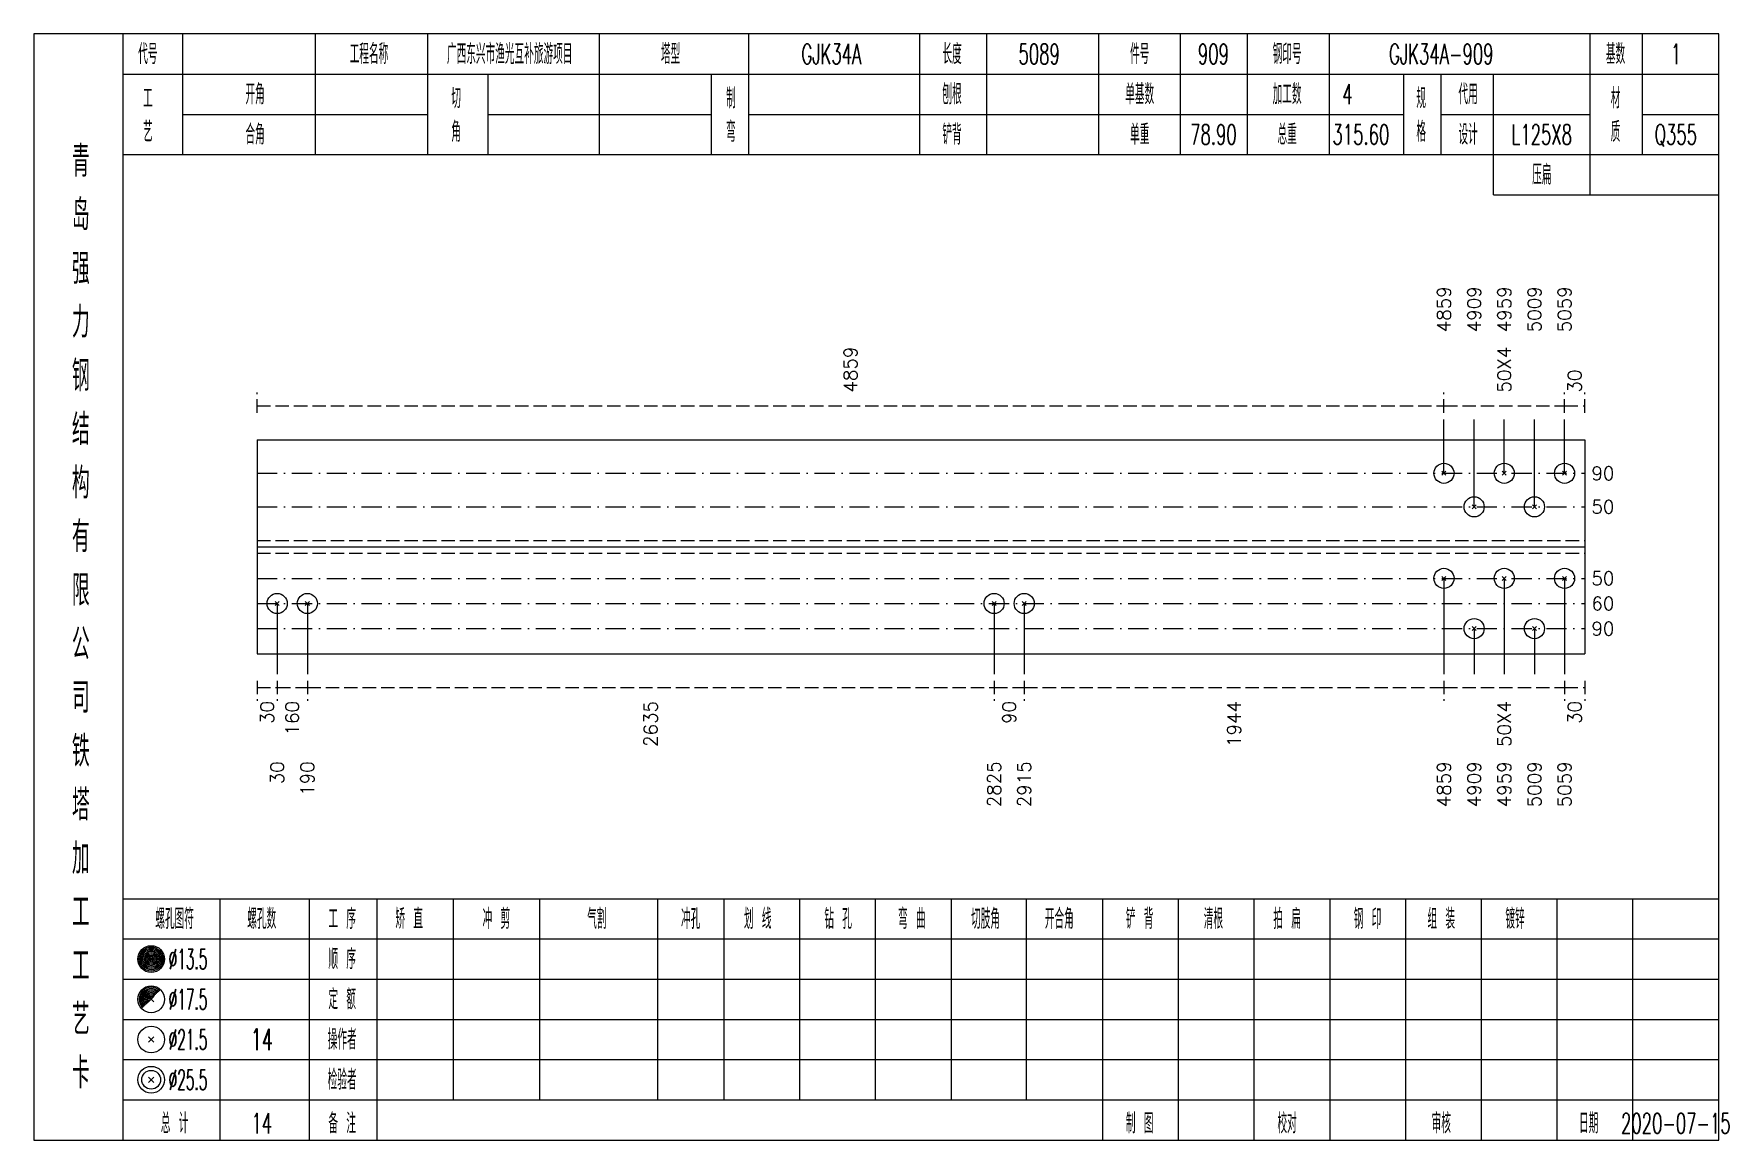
# Model space of a CAD drawing. Extents: x 0 to 2606, y -377 to 6479.
# Drawn here: x 2352.6 to 2605.5, y 2625 to 2790 of the extents above; entities that cross this region are included whole.
import ezdxf
from ezdxf.enums import TextEntityAlignment as Align

# ---------------------------------------------------------------- set-up
doc = ezdxf.new("R2010")
doc.units = 0
doc.header["$MEASUREMENT"] = 0
doc.linetypes.add('一点画线', pattern=[5.2, 3, -1, 0.2, -1])
doc.linetypes.add('虚线', pattern=[2.75, 2, -0.75])
doc.layers.get('0').update_dxf_attribs({"linetype": 'CONTINUOUS', "lineweight": 25})
doc.layers.add('1', color=7, linetype='CONTINUOUS', lineweight=25)
doc.layers.add('4', color=7, linetype='CONTINUOUS', lineweight=25)
doc.styles.get("Standard").update_dxf_attribs({"font": 'simplex.shx', "width": 0.7, "height": 3, "bigfont": 'gbhzfs.shx'})

msp = doc.modelspace()

# ---------------------------------------------------------------- texts
at = {"color": 7, "linetype": 'Continuous', "lineweight": 13}
for s, p in [('4859', (2563, 2745.5)), ('4909', (2567.5, 2745.5)), ('4959', (2572, 2745.5)), ('5009', (2576.5, 2745.5)), ('5059', (2581, 2745.5))]:
    msp.add_text(s, height=2, rotation=90, dxfattribs=at).set_placement(p, align=Align.MIDDLE_LEFT)
at = {"color": 8, "linetype": 'Continuous', "lineweight": 9}
for s, p in [('4859', (2474.45, 2736.5)), ('50X4', (2572, 2736.5)), ('30', (2582.5, 2736.5))]:
    msp.add_text(s, height=2, rotation=90, dxfattribs=at).set_placement(p, align=Align.MIDDLE_LEFT)
at = {"color": 7, "linetype": 'Continuous', "lineweight": 13}
for s, p in [('90', (2585, 2724.46)), ('50', (2585, 2719.46)), ('50', (2585, 2708.79)), ('60', (2585, 2705.04)), ('90', (2585, 2701.29))]:
    msp.add_text(s, height=2, dxfattribs=at).set_placement(p, align=Align.MIDDLE_LEFT)
at = {"color": 8, "linetype": 'Continuous', "lineweight": 9}
for s, p in [('30', (2387.4, 2690.5)), ('160', (2391.15, 2690.5)), ('2635', (2444.63, 2690.5)), ('90', (2498.12, 2690.5)), ('1944', (2531.68, 2690.5)), ('50X4', (2572, 2690.5)), ('30', (2582.5, 2690.5))]:
    msp.add_text(s, height=2, rotation=90, dxfattribs=at).set_placement(p, align=Align.MIDDLE_RIGHT)
at = {"layer": '1', "color": 7, "linetype": 'Continuous', "lineweight": 13}
for s, p in [('30', (2388.9, 2681.5)), ('190', (2393.4, 2681.5)), ('2825', (2495.87, 2681.5)), ('2915', (2500.37, 2681.5)), ('4859', (2563, 2681.5)), ('4909', (2567.5, 2681.5)), ('4959', (2572, 2681.5)), ('5009', (2576.5, 2681.5)), ('5059', (2581, 2681.5))]:
    msp.add_text(s, height=2, rotation=90, dxfattribs=at).set_placement(p, align=Align.MIDDLE_RIGHT)
at = {"layer": '4', "color": 1, "linetype": 'Continuous', "lineweight": 13}
for s, height, width, p in [('代号', 3, 0.6, (2369.6, 2787)), ('工程名称', 3, 0.6, (2402.6, 2787)), ('广西东兴市渔光互补旅游项目', 3, 0.6, (2423.6, 2787)), ('塔型', 3, 0.6, (2447.6, 2787)), ('GJK34A', 3, 0.6, (2471.6, 2787)), ('长度', 3, 0.6, (2489.6, 2787)), ('5089', 3, 0.6, (2502.6, 2787)), ('件号', 3, 0.6, (2517.6, 2787)), ('909', 3, 0.6, (2528.6, 2787)), ('钢印号', 3, 0.6, (2539.6, 2787)), ('GJK34A-909', 3, 0.6, (2562.6, 2787)), ('基数', 3, 0.6, (2588.6, 2787)), ('1', 3, 0.6, (2597.6, 2787)), ('开角', 3, 0.6, (2385.6, 2781)), ('刨根', 3, 0.6, (2489.6, 2781)), ('单基数', 3, 0.6, (2517.6, 2781)), ('加工数', 3, 0.6, (2539.6, 2781)), ('4', 3, 0.6, (2548.6, 2781)), ('代用', 3, 0.6, (2566.6, 2781)), ('工', 3, 0.6, (2369.6, 2780.4)), ('切', 3, 0.6, (2415.6, 2780.4)), ('制', 3, 0.6, (2456.6, 2780.4)), ('规', 3, 0.6, (2559.6, 2780.4)), ('材', 3, 0.6, (2588.6, 2780.4)), ('艺', 3, 0.6, (2369.6, 2775.4)), ('合角', 3, 0.6, (2385.6, 2775)), ('角', 3, 0.6, (2415.6, 2775.4)), ('弯', 3, 0.6, (2456.6, 2775.4)), ('铲背', 3, 0.6, (2489.6, 2775)), ('单重', 3, 0.6, (2517.6, 2775)), ('78.90', 3, 0.6, (2528.6, 2775)), ('总重', 3, 0.6, (2539.6, 2775)), ('315.60', 3, 0.6, (2550.6, 2775)), ('格', 3, 0.6, (2559.6, 2775.4)), ('设计', 3, 0.6, (2566.6, 2775)), ('L125X8', 3, 0.6, (2577.6, 2775)), ('质', 3, 0.6, (2588.6, 2775.4)), ('Q355', 3, 0.6, (2597.6, 2775)), ('青', 4.6, 0.8, (2359.6, 2771)), ('压扁', 3, 0.6, (2577.6, 2769)), ('岛', 4.6, 0.8, (2359.6, 2763)), ('强', 4.6, 0.8, (2359.6, 2755)), ('力', 4.6, 0.8, (2359.6, 2747)), ('钢', 4.6, 0.8, (2359.6, 2739)), ('结', 4.6, 0.8, (2359.6, 2731)), ('构', 4.6, 0.8, (2359.6, 2723)), ('有', 4.6, 0.8, (2359.6, 2715)), ('限', 4.6, 0.8, (2359.6, 2707)), ('公', 4.6, 0.8, (2359.6, 2699)), ('司', 4.6, 0.8, (2359.6, 2691)), ('铁', 4.6, 0.8, (2359.6, 2683)), ('塔', 4.6, 0.8, (2359.6, 2675)), ('加', 4.6, 0.8, (2359.6, 2667)), ('工', 4.6, 0.8, (2359.6, 2659)), ('螺孔图符', 3, 0.6, (2373.6, 2658)), ('螺孔数', 3, 0.6, (2386.6, 2658)), ('工 序', 3, 0.6, (2398.6, 2658)), ('矫 直', 3, 0.6, (2408.6, 2658)), ('冲 剪', 3, 0.6, (2421.6, 2658)), ('气割', 3, 0.6, (2436.6, 2658)), ('冲孔', 3, 0.6, (2450.6, 2658)), ('划 线', 3, 0.6, (2460.6, 2658)), ('钻 孔', 3, 0.6, (2472.6, 2658)), ('弯 曲', 3, 0.6, (2483.6, 2658)), ('切肢角', 3, 0.6, (2494.6, 2658)), ('开合角', 3, 0.6, (2505.6, 2658)), ('铲 背', 3, 0.6, (2517.6, 2658)), ('清根', 3, 0.6, (2528.6, 2658)), ('拍 扁', 3, 0.6, (2539.6, 2658)), ('钢 印', 3, 0.6, (2551.6, 2658)), ('组 装', 3, 0.6, (2562.6, 2658)), ('镀锌', 3, 0.6, (2573.6, 2658)), ('%%C13.5', 3, 0.5, (2375.6, 2652)), ('顺 序', 3, 0.6, (2398.6, 2652)), ('工', 4.6, 0.8, (2359.6, 2651)), ('%%C17.5', 3, 0.5, (2375.6, 2646)), ('定 额', 3, 0.6, (2398.6, 2646)), ('艺', 4.6, 0.8, (2359.6, 2643)), ('%%C21.5', 3, 0.5, (2375.6, 2640)), ('14', 3.2, 0.6, (2386.6, 2640)), ('操作者', 3, 0.6, (2398.6, 2640)), ('卡', 4.6, 0.8, (2359.6, 2635)), ('检验者', 3, 0.6, (2398.6, 2634)), ('%%C25.5', 3, 0.5, (2375.6, 2634)), ('总 计', 3, 0.6, (2373.6, 2627.5)), ('14', 3, 0.6, (2386.6, 2627.5)), ('备 注', 3, 0.6, (2398.6, 2627.5)), ('制 图', 3, 0.6, (2517.6, 2627.5)), ('校对', 3, 0.6, (2539.6, 2627.5)), ('审核', 3, 0.6, (2562.6, 2627.5)), ('日期', 3, 0.6, (2584.6, 2627.5)), ('2020-07-15', 3, 0.6, (2597.6, 2627.5))]:
    msp.add_text(s, height=height, dxfattribs=dict(at, width=width)).set_placement(p, align=Align.MIDDLE_CENTER)

# ---------------------------------------------------------------- linework, layer by layer
at = {"color": 8, "linetype": '虚线', "lineweight": 9}
for p, q in [((2385.9, 2733.5), (2385.9, 2736.5)), ((2385.9, 2734.5), (2563, 2734.5)), ((2563, 2733.5), (2563, 2736.5)), ((2563, 2733.5), (2563, 2736.5)), ((2563, 2734.5), (2581, 2734.5)), ((2581, 2733.5), (2581, 2736.5)), ((2581, 2733.5), (2581, 2736.5)), ((2581, 2734.5), (2584, 2734.5)), ((2584, 2733.5), (2584, 2736.5)), ((2385.9, 2693.5), (2385.9, 2690.5)), ((2385.9, 2692.5), (2388.9, 2692.5)), ((2388.9, 2693.5), (2388.9, 2690.5)), ((2388.9, 2693.5), (2388.9, 2690.5)), ((2388.9, 2692.5), (2393.4, 2692.5)), ((2393.4, 2693.5), (2393.4, 2690.5)), ((2393.4, 2693.5), (2393.4, 2690.5)), ((2393.4, 2692.5), (2495.87, 2692.5)), ((2495.87, 2693.5), (2495.87, 2690.5)), ((2495.87, 2693.5), (2495.87, 2690.5)), ((2495.87, 2692.5), (2500.37, 2692.5)), ((2500.37, 2693.5), (2500.37, 2690.5)), ((2500.37, 2693.5), (2500.37, 2690.5)), ((2500.37, 2692.5), (2563, 2692.5)), ((2563, 2693.5), (2563, 2690.5)), ((2563, 2693.5), (2563, 2690.5)), ((2563, 2692.5), (2581, 2692.5)), ((2581, 2693.5), (2581, 2690.5)), ((2581, 2693.5), (2581, 2690.5)), ((2581, 2692.5), (2584, 2692.5)), ((2584, 2693.5), (2584, 2690.5))]:
    msp.add_line(p, q, dxfattribs=at)
at = {"color": 7, "linetype": 'Continuous', "lineweight": 13}
for p, q in [((2563, 2724.46), (2563, 2732.5)), ((2567.5, 2719.46), (2567.5, 2732.5)), ((2572, 2724.46), (2572, 2732.5)), ((2576.5, 2719.46), (2576.5, 2732.5)), ((2581, 2724.46), (2581, 2732.5)), ((2562.7, 2724.16), (2563.3, 2724.76)), ((2563.3, 2724.16), (2562.7, 2724.76)), ((2571.7, 2724.16), (2572.3, 2724.76)), ((2572.3, 2724.16), (2571.7, 2724.76)), ((2580.7, 2724.16), (2581.3, 2724.76)), ((2581.3, 2724.16), (2580.7, 2724.76)), ((2567.2, 2719.16), (2567.8, 2719.76)), ((2567.8, 2719.16), (2567.2, 2719.76)), ((2576.2, 2719.16), (2576.8, 2719.76)), ((2576.8, 2719.16), (2576.2, 2719.76)), ((2563, 2708.79), (2563, 2694.5)), ((2572, 2708.79), (2572, 2694.5)), ((2581, 2708.79), (2581, 2694.5)), ((2388.9, 2705.04), (2388.9, 2694.5)), ((2393.4, 2705.04), (2393.4, 2694.5)), ((2495.87, 2705.04), (2495.87, 2694.5)), ((2500.37, 2705.04), (2500.37, 2694.5)), ((2567.5, 2701.29), (2567.5, 2694.5)), ((2576.5, 2701.29), (2576.5, 2694.5))]:
    msp.add_line(p, q, dxfattribs=at)
at = {"color": 7, "linetype": 'Continuous', "lineweight": 18}
for p, q in [((2385.9, 2729.46), (2385.9, 2697.54)), ((2385.9, 2729.46), (2584, 2729.46)), ((2584, 2729.46), (2584, 2697.54)), ((2385.9, 2713.5), (2584, 2713.5))]:
    msp.add_line(p, q, dxfattribs=at)
at = {"color": 3, "linetype": '一点画线', "lineweight": 13}
for p, q in [((2385.9, 2724.46), (2584, 2724.46)), ((2385.9, 2719.46), (2584, 2719.46)), ((2385.9, 2708.79), (2584, 2708.79)), ((2385.9, 2705.04), (2584, 2705.04)), ((2385.9, 2701.29), (2584, 2701.29))]:
    msp.add_line(p, q, dxfattribs=at)
at = {"color": 1, "linetype": '虚线', "lineweight": 18}
for p, q in [((2385.9, 2714.46), (2584, 2714.46)), ((2385.9, 2712.54), (2584, 2712.54))]:
    msp.add_line(p, q, dxfattribs=at)
at = {"color": 7, "linetype": 'Continuous', "lineweight": 13}
for centre in [(2563, 2724.46), (2572, 2724.46), (2581, 2724.46), (2567.5, 2719.46), (2576.5, 2719.46)]:
    msp.add_circle(centre, 1.5, dxfattribs=at)
at = {"layer": '1', "color": 7, "linetype": 'Continuous', "lineweight": 13}
for p, q in [((2562.7, 2708.49), (2563.3, 2709.09)), ((2563.3, 2708.49), (2562.7, 2709.09)), ((2571.7, 2708.49), (2572.3, 2709.09)), ((2572.3, 2708.49), (2571.7, 2709.09)), ((2580.7, 2708.49), (2581.3, 2709.09)), ((2581.3, 2708.49), (2580.7, 2709.09)), ((2388.6, 2704.74), (2389.2, 2705.34)), ((2389.2, 2704.74), (2388.6, 2705.34)), ((2393.1, 2704.74), (2393.7, 2705.34)), ((2393.7, 2704.74), (2393.1, 2705.34)), ((2495.57, 2704.74), (2496.17, 2705.34)), ((2496.17, 2704.74), (2495.57, 2705.34)), ((2500.07, 2704.74), (2500.67, 2705.34)), ((2500.67, 2704.74), (2500.07, 2705.34)), ((2567.2, 2700.99), (2567.8, 2701.59)), ((2567.8, 2700.99), (2567.2, 2701.59)), ((2576.2, 2700.99), (2576.8, 2701.59)), ((2576.8, 2700.99), (2576.2, 2701.59))]:
    msp.add_line(p, q, dxfattribs=at)
at = {"layer": '1', "color": 7, "linetype": 'Continuous', "lineweight": 18}
msp.add_line((2385.9, 2697.54), (2584, 2697.54), dxfattribs=at)
at = {"layer": '1', "color": 7, "linetype": 'Continuous', "lineweight": 13}
for centre in [(2563, 2708.79), (2572, 2708.79), (2581, 2708.79), (2388.9, 2705.04), (2393.4, 2705.04), (2495.87, 2705.04), (2500.37, 2705.04), (2567.5, 2701.29), (2576.5, 2701.29)]:
    msp.add_circle(centre, 1.5, dxfattribs=at)
at = {"layer": '4', "color": 1, "linetype": 'Continuous', "lineweight": 18}
for p, q in [((2365.9, 2625), (2365.9, 2790)), ((2374.8, 2772), (2374.8, 2790)), ((2394.6, 2772), (2394.6, 2790)), ((2411.4, 2772), (2411.4, 2790)), ((2437, 2772), (2437, 2790)), ((2459.3, 2772), (2459.3, 2790)), ((2484.8, 2772), (2484.8, 2790)), ((2494.8, 2772), (2494.8, 2790)), ((2511.5, 2772), (2511.5, 2790)), ((2523.7, 2772), (2523.7, 2790)), ((2533.7, 2772), (2533.7, 2790)), ((2545.9, 2772), (2545.9, 2790)), ((2584.8, 2766), (2584.8, 2790)), ((2592.6, 2772), (2592.6, 2790)), ((2365.9, 2784), (2604, 2784)), ((2420.4, 2772), (2420.4, 2784)), ((2453.7, 2772), (2453.7, 2784)), ((2557, 2772), (2557, 2784)), ((2562.6, 2772), (2562.6, 2784)), ((2570.4, 2766), (2570.4, 2784)), ((2374.8, 2778), (2411.4, 2778)), ((2420.4, 2778), (2453.7, 2778)), ((2459.3, 2778), (2557, 2778)), ((2562.6, 2778), (2584.8, 2778)), ((2592.6, 2778), (2604, 2778)), ((2365.9, 2772), (2604, 2772)), ((2570.4, 2766), (2604, 2766)), ((2365.9, 2661), (2604, 2661)), ((2380.4, 2625), (2380.4, 2661)), ((2393.7, 2625), (2393.7, 2661)), ((2403.8, 2625), (2403.8, 2661)), ((2415.2, 2631), (2415.2, 2661)), ((2428.1, 2631), (2428.1, 2661)), ((2445.7, 2631), (2445.7, 2661)), ((2455.6, 2631), (2455.6, 2661)), ((2466.9, 2631), (2466.9, 2661)), ((2478.2, 2631), (2478.2, 2661)), ((2489.5, 2631), (2489.5, 2661)), ((2500.7, 2631), (2500.7, 2661)), ((2512.1, 2631), (2512.1, 2661)), ((2523.4, 2631), (2523.4, 2661)), ((2534.7, 2631), (2534.7, 2661)), ((2546, 2631), (2546, 2661)), ((2557.3, 2631), (2557.3, 2661)), ((2568.6, 2631), (2568.6, 2661)), ((2579.9, 2631), (2579.9, 2661)), ((2591.2, 2631), (2591.2, 2661)), ((2365.9, 2655), (2604, 2655)), ((2365.9, 2649), (2604, 2649)), ((2365.9, 2643), (2604, 2643)), ((2365.9, 2637), (2604, 2637)), ((2365.9, 2631), (2604, 2631)), ((2512.1, 2625), (2512.1, 2631)), ((2523.4, 2625), (2523.4, 2631)), ((2534.7, 2625), (2534.7, 2631)), ((2546, 2625), (2546, 2631)), ((2557.3, 2625), (2557.3, 2631)), ((2568.6, 2625), (2568.6, 2631)), ((2579.9, 2625), (2579.9, 2631)), ((2591.2, 2625), (2591.2, 2631))]:
    msp.add_line(p, q, dxfattribs=at)
at = {"layer": '4', "color": 7, "linetype": 'Continuous', "lineweight": 13}
for p, q in [((2369.9, 2651.8), (2370.3, 2652.2)), ((2370.3, 2651.8), (2369.9, 2652.2)), ((2369.7, 2639.6), (2370.5, 2640.4)), ((2370.5, 2639.6), (2369.7, 2640.4)), ((2369.7, 2633.6), (2370.5, 2634.4)), ((2370.5, 2633.6), (2369.7, 2634.4))]:
    msp.add_line(p, q, dxfattribs=at)
at = {"layer": '4', "color": 7, "linetype": 'Continuous', "lineweight": 0}
for p, q in [((2369.7, 2645.6), (2370.5, 2646.4)), ((2369.7, 2646.4), (2370.5, 2645.6))]:
    msp.add_line(p, q, dxfattribs=at)
at = {"layer": '4', "color": 1, "linetype": 'Continuous', "lineweight": 18}
msp.add_lwpolyline([(2352.6, 2790), (2352.6, 2625), (2604, 2625), (2604, 2790)], close=True, dxfattribs=at)
at = {"layer": '4', "color": 7, "linetype": 'Continuous', "lineweight": 13}
for centre, radius in [((2370.1, 2652), 2), ((2370.1, 2652), 1.8), ((2370.1, 2652), 1.6), ((2370.1, 2652), 1.4), ((2370.1, 2652), 1.2), ((2370.1, 2652), 1), ((2370.1, 2652), 0.8), ((2370.1, 2652), 0.6), ((2370.1, 2652), 0.4), ((2370.1, 2652), 0.2), ((2370.1, 2646), 2), ((2370.1, 2640), 2), ((2370.1, 2634), 2), ((2370.1, 2634), 1.4)]:
    msp.add_circle(centre, radius, dxfattribs=at)
for radius in [1.8, 1.6, 1.4, 1.2, 1, 0.8, 0.6, 0.4, 0.2]:
    msp.add_arc((2370.1, 2646), radius, 45, 225, dxfattribs=at)

msp.set_redraw_order([(e.dxf.handle, doc.entitydb.next_handle()) for e in msp.query("TEXT MTEXT ATTDEF DIMENSION ARC_DIMENSION")])  # texts and dimensions are drawn at this point

doc.saveas('drawing.dxf')
